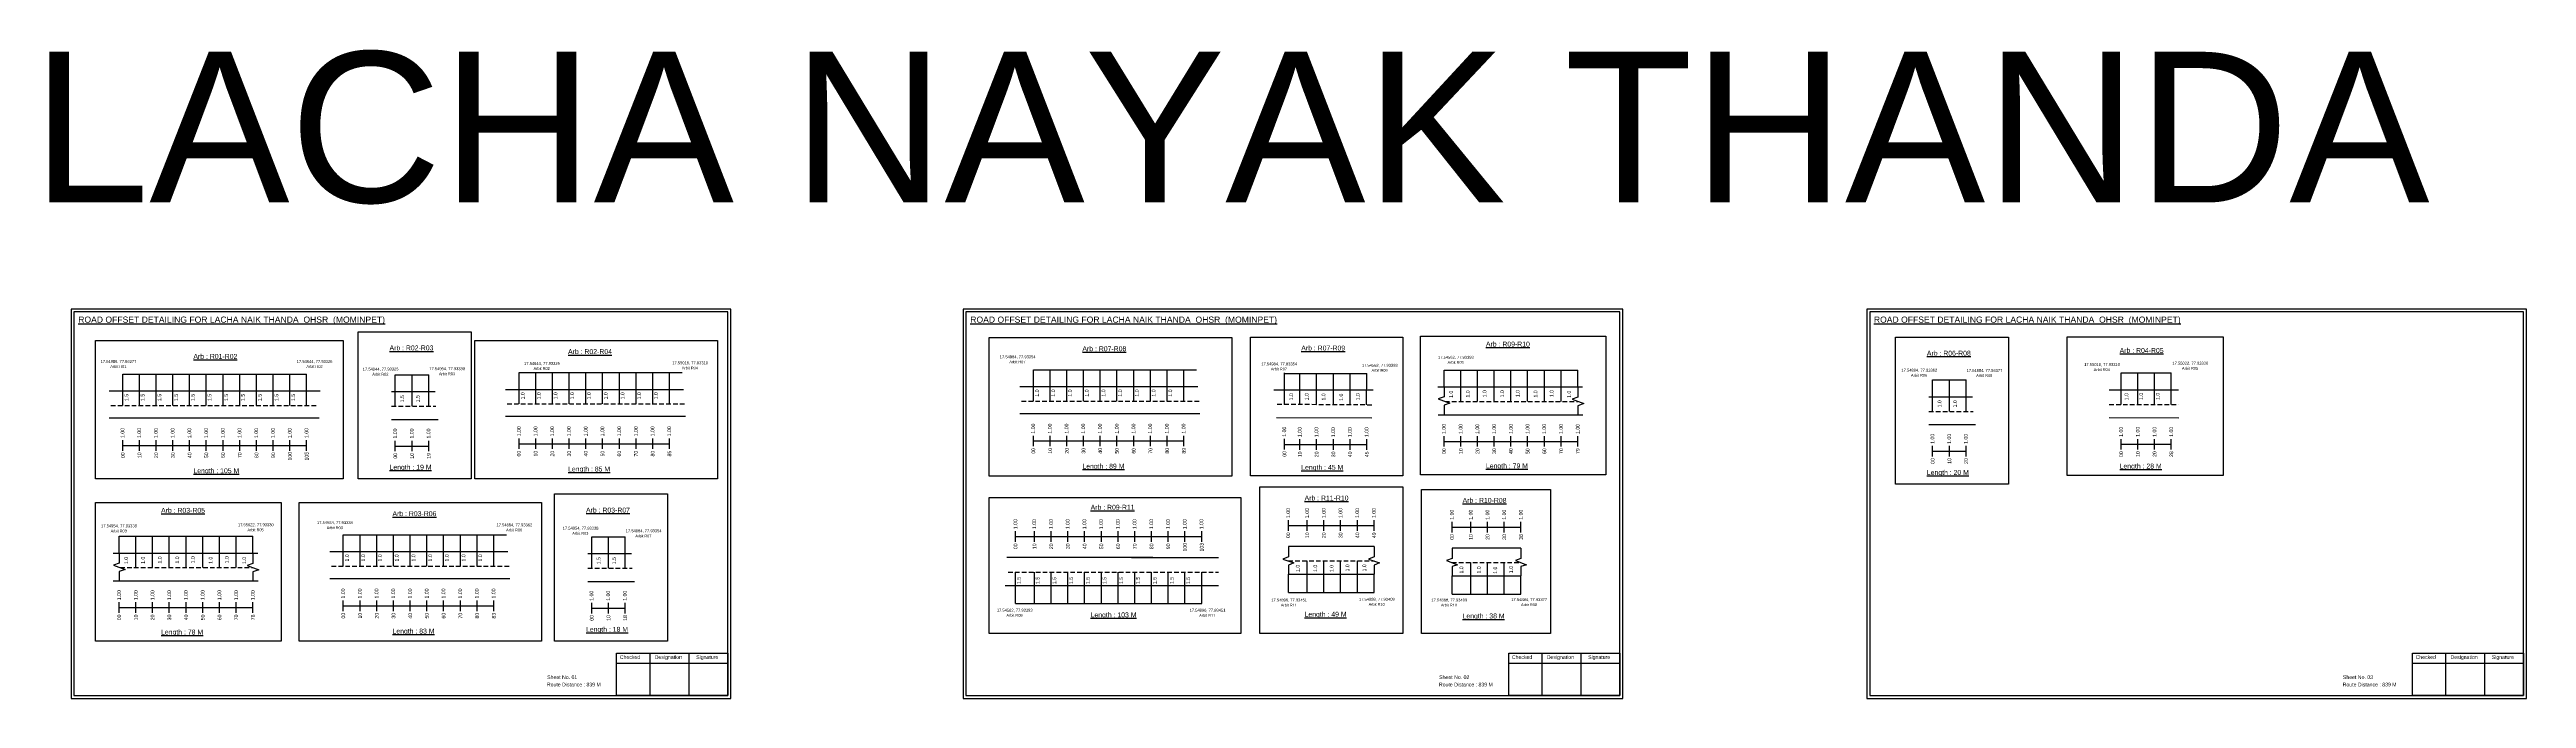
# Model space of a CAD drawing. Header units: inches. Extents: x -117 to 51867, y -12715 to 3423.
# Drawn here: x 14254 to 16269, y 188 to 716 of the extents above; entities that cross this region are included whole.
import ezdxf

# ---------------------------------------------------------------- set-up
doc = ezdxf.new("R2010")
doc.units = ezdxf.units.IN
doc.header["$MEASUREMENT"] = 0
doc.linetypes.add('DASHED2', pattern=[0.375, 0.25, -0.125])
doc.layers.add('PDF_Geometry', color=7, linetype='Continuous')
doc.layers.add('PDF_Text', color=5, linetype='Continuous')
doc.styles.add('PDF Arial', font='arial.ttf')
doc.styles.get("Standard").update_dxf_attribs({"font": 'arial.ttf'})

msp = doc.modelspace()

# ---------------------------------------------------------------- linework, layer by layer
at = {"color": 5}
for p, q in [((14314, 451.6), (14463.6, 451.6)), ((14535.7, 451.2), (14562.9, 451.2)), ((14636.3, 453), (14769, 453)), ((15054.6, 455.3), (15187.4, 455.3)), ((15258.9, 452.3), (15325.8, 452.3)), ((15388.6, 455), (15497.4, 455)), ((15786, 447), (15813.2, 447)), ((15939.3, 452.6), (15980.1, 452.6)), ((14311.1, 319.8), (14419.9, 319.8)), ((14493.4, 321.1), (14626.2, 321.1)), ((14695.4, 319.4), (14722.6, 319.4)), ((15040.1, 265.2), (15191.5, 265.2)), ((15262, 274.2), (15331.7, 274.2)), ((15395.1, 272.8), (15451.2, 272.8))]:
    msp.add_line(p, q, dxfattribs=at)
for p, q in [((14314, 426.1), (14314, 451.6)), ((14327.6, 426.1), (14327.6, 451.6)), ((14341.2, 426.1), (14341.2, 451.6)), ((14354.8, 426.1), (14354.8, 451.6)), ((14368.4, 426.1), (14368.4, 451.6)), ((14382, 426.1), (14382, 451.6)), ((14395.6, 426.1), (14395.6, 451.6)), ((14409.2, 426.1), (14409.2, 451.6)), ((14422.8, 426.1), (14422.8, 451.6)), ((14436.4, 426.1), (14436.4, 451.6)), ((14450, 426.1), (14450, 451.6)), ((14463.6, 426.1), (14463.6, 451.6)), ((14535.7, 425.7), (14535.7, 451.2)), ((14549.3, 425.7), (14549.3, 451.2)), ((14562.9, 425.7), (14562.9, 451.2)), ((14636.3, 427.5), (14636.3, 453)), ((14649.9, 427.5), (14649.9, 453)), ((14663.5, 427.5), (14663.5, 453)), ((14677.1, 427.5), (14677.1, 453)), ((14690.7, 427.5), (14690.7, 453)), ((14704.3, 427.5), (14704.3, 453)), ((14717.9, 427.5), (14717.9, 453)), ((14731.5, 427.5), (14731.5, 453)), ((14745.1, 427.5), (14745.1, 453)), ((14758.7, 427.5), (14758.7, 453)), ((15054.6, 429.7), (15054.6, 455.3)), ((15068.2, 429.7), (15068.2, 455.3)), ((15081.8, 429.7), (15081.8, 455.3)), ((15095.4, 429.7), (15095.4, 455.3)), ((15109, 429.7), (15109, 455.3)), ((15122.6, 429.7), (15122.6, 455.3)), ((15136.2, 429.7), (15136.2, 455.3)), ((15149.8, 429.7), (15149.8, 455.3)), ((15163.4, 429.7), (15163.4, 455.3)), ((15177, 429.7), (15177, 455.3)), ((15258.9, 427.1), (15258.9, 452.6)), ((15271.4, 427.1), (15271.4, 452.3)), ((15285, 427), (15285, 452.3)), ((15298.6, 427.1), (15298.6, 452.3)), ((15312.2, 426.8), (15312.2, 452.3)), ((15325.6, 426.8), (15325.8, 452.3)), ((15388.6, 441.3), (15388.6, 455)), ((15402.2, 429.4), (15402.2, 455)), ((15415.8, 429.4), (15415.8, 455)), ((15429.4, 429.4), (15429.4, 455)), ((15443, 429.4), (15443, 455)), ((15456.6, 429.4), (15456.6, 455)), ((15470.2, 429.4), (15470.2, 455)), ((15483.8, 429.4), (15483.8, 455)), ((15497.4, 441.3), (15497.4, 455)), ((15786, 421.4), (15786, 447)), ((15799.6, 421.4), (15799.6, 447)), ((15813.2, 421.4), (15813.2, 447)), ((15939.3, 427.1), (15939.3, 452.6)), ((15952.9, 427.1), (15952.9, 452.6)), ((15966.5, 427.1), (15966.5, 452.6)), ((15980.1, 427.1), (15980.1, 452.6)), ((14303.1, 438), (14474.5, 438)), ((14532.7, 437.5), (14568.1, 437.5)), ((14625.4, 439.3), (14770.2, 439.3)), ((15043.7, 441.6), (15188.5, 441.6)), ((15331, 438.7), (15250.1, 438.7)), ((15383.6, 441.3), (15501.2, 441.4)), ((15783, 433.3), (15818.4, 433.3)), ((15929.5, 438.9), (15986, 438.9)), ((14473.8, 415.8), (14303.1, 415.8)), ((14532.7, 414.9), (14570.5, 414.9)), ((14771.6, 417.2), (14625.4, 417.2)), ((15189.9, 419.4), (15043.7, 419.4)), ((15252.3, 416.5), (15330, 416)), ((15383.8, 418.6), (15501.6, 418.6)), ((15783, 410.6), (15820.8, 410.6)), ((15929.5, 416.3), (15986.2, 416.1)), ((14306.2, 306.1), (14423.8, 306.2)), ((14311.1, 306.1), (14311.1, 319.8)), ((14324.7, 294.3), (14324.7, 319.8)), ((14338.3, 294.3), (14338.3, 319.8)), ((14351.9, 294.3), (14351.9, 319.8)), ((14365.5, 294.3), (14365.5, 319.8)), ((14379.1, 294.3), (14379.1, 319.8)), ((14392.7, 294.3), (14392.7, 319.8)), ((14406.3, 294.3), (14406.3, 319.8)), ((14419.9, 306.1), (14419.9, 319.8)), ((14482.5, 307.5), (14627.3, 307.5)), ((14493.4, 295.6), (14493.4, 321.1)), ((14507, 295.6), (14507, 321.1)), ((14520.6, 295.6), (14520.6, 321.1)), ((14534.2, 295.6), (14534.2, 321.1)), ((14547.8, 295.6), (14547.8, 321.1)), ((14561.4, 295.6), (14561.4, 321.1)), ((14575, 295.6), (14575, 321.1)), ((14588.6, 295.6), (14588.6, 321.1)), ((14602.2, 295.6), (14602.2, 321.1)), ((14615.8, 295.6), (14615.8, 321.1)), ((14692.4, 305.7), (14727.8, 305.7)), ((14695.4, 293.8), (14695.4, 319.4)), ((14709, 293.8), (14709, 319.4)), ((14722.6, 293.8), (14722.6, 319.4)), ((15151.9, 302.6), (15033, 302.6)), ((15134.4, 302.6), (15205.1, 302.6)), ((15331.7, 311.6), (15262, 311.6)), ((15451.2, 310.2), (15395.1, 310.2)), ((14306.3, 283.5), (14424.1, 283.5)), ((14628.7, 285.3), (14482.5, 285.3)), ((14692.4, 283), (14730.2, 283)), ((15040.1, 265.2), (15040.1, 290.7)), ((15055.5, 265.2), (15055.5, 290.7)), ((15069.1, 265.2), (15069.1, 290.7)), ((15082.7, 265.2), (15082.7, 290.7)), ((15096.3, 265.2), (15096.3, 290.7)), ((15109.9, 265.2), (15109.9, 290.7)), ((15123.5, 265.2), (15123.5, 290.7)), ((15137.1, 265.2), (15137.1, 290.7)), ((15150.7, 265.2), (15150.7, 290.7)), ((15164.3, 265.2), (15164.3, 290.7)), ((15177.9, 265.2), (15177.9, 290.7)), ((15191.5, 265.2), (15191.5, 290.7)), ((15262, 288.9), (15331.7, 288.9)), ((15262, 274.2), (15262, 288.9)), ((15277.3, 274.2), (15277.3, 299.7)), ((15290.9, 274.2), (15290.9, 299.7)), ((15304.5, 274.2), (15304.5, 299.7)), ((15318.1, 274.2), (15318.1, 299.7)), ((15331.7, 274.2), (15331.7, 288.9)), ((15395.1, 287.6), (15451.2, 287.6)), ((15395.1, 272.8), (15395.1, 287.6)), ((15410.4, 272.8), (15410.4, 298.4)), ((15424, 272.8), (15424, 298.4)), ((15437.6, 272.8), (15437.6, 298.4)), ((15451.2, 272.8), (15451.2, 287.6)), ((15031.8, 279.9), (15205.1, 279.9))]:
    msp.add_line(p, q)
at = {"linetype": 'DASHED2', "ltscale": 15}
for p, q in [((14304.4, 426.1), (14472, 426.1)), ((14532.7, 425.7), (14568.6, 425.7)), ((14626.6, 427.5), (14771, 427.5)), ((15045, 429.7), (15189.4, 429.7)), ((15253, 427.3), (15331.3, 426.8)), ((15389.4, 429.4), (15497.4, 429.4)), ((15929.6, 427.1), (15986, 427.1)), ((15783, 421.4), (15818.9, 421.4)), ((14311.9, 294.3), (14419.9, 294.3)), ((14483.8, 295.6), (14628.2, 295.6)), ((14692.4, 293.8), (14728.3, 293.8)), ((15034.1, 290.7), (15205.1, 290.7)), ((15262, 299.7), (15331.7, 299.7)), ((15395.1, 298.4), (15451.2, 298.4))]:
    msp.add_line(p, q, dxfattribs=at)
at = {"color": 217, "true_color": 0x93278f}
for p, q in [((14314, 389.4), (14314, 398)), ((14314, 393.7), (14463.6, 393.7)), ((14327.6, 389.4), (14327.6, 398)), ((14341.2, 389.4), (14341.2, 398)), ((14354.8, 389.4), (14354.8, 398)), ((14368.4, 389.4), (14368.4, 398)), ((14382, 389.4), (14382, 398)), ((14395.6, 389.4), (14395.6, 398)), ((14409.2, 389.4), (14409.2, 398)), ((14422.8, 389.4), (14422.8, 398)), ((14436.4, 389.4), (14436.4, 398)), ((14450, 389.4), (14450, 398)), ((14463.6, 389.4), (14463.6, 398)), ((14535.7, 389), (14535.7, 397.5)), ((14535.7, 393.2), (14562.9, 393.2)), ((14549.3, 389), (14549.3, 397.5)), ((14562.9, 389), (14562.9, 397.5)), ((14636.3, 390.8), (14636.3, 399.3)), ((14636.3, 395), (14758.7, 395)), ((14649.9, 390.8), (14649.9, 399.3)), ((14663.5, 390.8), (14663.5, 399.3)), ((14677.1, 390.8), (14677.1, 399.3)), ((14690.7, 390.8), (14690.7, 399.3)), ((14704.3, 390.8), (14704.3, 399.3)), ((14717.9, 390.8), (14717.9, 399.3)), ((14731.5, 390.8), (14731.5, 399.3)), ((14745.1, 390.8), (14745.1, 399.3)), ((14758.7, 390.8), (14758.7, 399.3)), ((15054.6, 393), (15054.6, 401.6)), ((15054.6, 397.3), (15177, 397.3)), ((15068.2, 393), (15068.2, 401.6)), ((15081.8, 393), (15081.8, 401.6)), ((15095.4, 393), (15095.4, 401.6)), ((15109, 393), (15109, 401.6)), ((15122.6, 393), (15122.6, 401.6)), ((15136.2, 393), (15136.2, 401.6)), ((15149.8, 393), (15149.8, 401.6)), ((15163.4, 393), (15163.4, 401.6)), ((15177, 393), (15177, 401.6)), ((15258.9, 390.5), (15258.9, 399.1)), ((15258.9, 394.4), (15325.8, 394.4)), ((15271.4, 390.1), (15271.4, 398.7)), ((15285, 390.1), (15285, 398.7)), ((15298.6, 390.1), (15298.6, 398.7)), ((15312.2, 390.1), (15312.2, 398.7)), ((15325.8, 390.1), (15325.8, 398.7)), ((15388.6, 392.7), (15388.6, 401.3)), ((15388.6, 397), (15497.4, 397)), ((15402.2, 392.7), (15402.2, 401.3)), ((15415.8, 392.7), (15415.8, 401.3)), ((15429.4, 392.7), (15429.4, 401.3)), ((15443, 392.7), (15443, 401.3)), ((15456.6, 392.7), (15456.6, 401.3)), ((15470.2, 392.7), (15470.2, 401.3)), ((15483.8, 392.7), (15483.8, 401.3)), ((15497.4, 392.7), (15497.4, 401.3)), ((15786, 384.7), (15786, 393.3)), ((15786, 389), (15813.2, 389)), ((15799.6, 384.7), (15799.6, 393.3)), ((15813.2, 384.7), (15813.2, 393.3)), ((15939.3, 390.4), (15939.3, 398.9)), ((15939.3, 394.6), (15980.1, 394.6)), ((15952.9, 390.4), (15952.9, 398.9)), ((15966.5, 390.4), (15966.5, 398.9)), ((15980.1, 390.4), (15980.1, 398.9)), ((15040.1, 315.3), (15040.1, 323.9)), ((15055.5, 315.3), (15055.5, 323.9)), ((15069.1, 315.3), (15069.1, 323.9)), ((15082.7, 315.3), (15082.7, 323.9)), ((15096.3, 315.3), (15096.3, 323.9)), ((15109.9, 315.3), (15109.9, 323.9)), ((15123.5, 315.3), (15123.5, 323.9)), ((15137.1, 315.3), (15137.1, 323.9)), ((15150.7, 315.3), (15150.7, 323.9)), ((15164.3, 315.3), (15164.3, 323.9)), ((15177.9, 315.3), (15177.9, 323.9)), ((15191.5, 315.3), (15191.5, 323.9)), ((15262, 324.3), (15262, 332.9)), ((15262, 328.6), (15331.7, 328.6)), ((15277.3, 324.3), (15277.3, 332.9)), ((15290.9, 324.3), (15290.9, 332.9)), ((15304.5, 324.3), (15304.5, 332.9)), ((15318.1, 324.3), (15318.1, 332.9)), ((15331.7, 324.3), (15331.7, 332.9)), ((15395.1, 323), (15395.1, 331.5)), ((15395.1, 327.2), (15451.2, 327.2)), ((15410.4, 323), (15410.4, 331.5)), ((15424, 323), (15424, 331.5)), ((15437.6, 323), (15437.6, 331.5)), ((15451.2, 323), (15451.2, 331.5)), ((15040.1, 319.6), (15191.5, 319.6)), ((14311.1, 257.6), (14311.1, 266.1)), ((14324.7, 257.6), (14324.7, 266.1)), ((14338.3, 257.6), (14338.3, 266.1)), ((14351.9, 257.6), (14351.9, 266.1)), ((14365.5, 257.6), (14365.5, 266.1)), ((14379.1, 257.6), (14379.1, 266.1)), ((14392.7, 257.6), (14392.7, 266.1)), ((14406.3, 257.6), (14406.3, 266.1)), ((14419.9, 257.6), (14419.9, 266.1)), ((14493.4, 258.9), (14493.4, 267.5)), ((14493.4, 263.2), (14615.8, 263.2)), ((14507, 258.9), (14507, 267.5)), ((14520.6, 258.9), (14520.6, 267.5)), ((14534.2, 258.9), (14534.2, 267.5)), ((14547.8, 258.9), (14547.8, 267.5)), ((14561.4, 258.9), (14561.4, 267.5)), ((14575, 258.9), (14575, 267.5)), ((14588.6, 258.9), (14588.6, 267.5)), ((14602.2, 258.9), (14602.2, 267.5)), ((14615.8, 258.9), (14615.8, 267.5)), ((14695.4, 257.1), (14695.4, 265.7)), ((14709, 257.1), (14709, 265.7)), ((14722.6, 257.1), (14722.6, 265.7)), ((14311.1, 261.8), (14419.9, 261.8)), ((14695.4, 261.4), (14722.6, 261.4))]:
    msp.add_line(p, q, dxfattribs=at)
for points in [[(14505.5, 486), (14597.4, 486), (14597.4, 366.4), (14505.5, 366.4)], [(14291.9, 479.1), (14493.2, 479.1), (14493.2, 366.4), (14291.9, 366.4)], [(14600.5, 479.1), (14797.6, 479.1), (14797.6, 366.4), (14600.5, 366.4)], [(15018.8, 481.4), (15215.9, 481.4), (15215.9, 368.7), (15018.8, 368.7)], [(15231.2, 481.7), (15355, 481.7), (15355, 369), (15231.2, 369)], [(15369.4, 482.5), (15520.2, 482.5), (15520.2, 369.8), (15369.4, 369.8)], [(15755.8, 481.8), (15847.7, 481.8), (15847.7, 362.2), (15755.8, 362.2)], [(15895.5, 481.9), (16022.2, 481.9), (16022.2, 369.2), (15895.5, 369.2)], [(14291.9, 347.3), (14442.8, 347.3), (14442.8, 234.6), (14291.9, 234.6)], [(14457.6, 347.3), (14654.7, 347.3), (14654.7, 234.6), (14457.6, 234.6)], [(14665.2, 354.2), (14757.1, 354.2), (14757.1, 234.6), (14665.2, 234.6)], [(15018.8, 351.3), (15223.4, 351.3), (15223.4, 240.8), (15018.8, 240.8)], [(15238.9, 360), (15355.2, 360), (15355.2, 240.8), (15238.9, 240.8)], [(15370.2, 357.8), (15475.3, 357.8), (15475.3, 240.8), (15370.2, 240.8)]]:
    msp.add_lwpolyline(points, close=True)
at = {"linetype": 'Continuous'}
for points in [[(15388.6, 441.6), (15388.6, 433.2), (15383.9, 431.5), (15393.3, 428), (15388.6, 426.3), (15388.6, 418.9)], [(15497.4, 441.3), (15497.4, 432.9), (15492.7, 431.2), (15502.2, 427.7), (15497.4, 426), (15497.4, 418.6)], [(14311.1, 306.4), (14311.1, 298), (14306.4, 296.3), (14315.9, 292.8), (14311.1, 291.1), (14311.1, 283.7)], [(14419.9, 306.1), (14419.9, 297.7), (14415.2, 296), (14424.7, 292.5), (14419.9, 290.8), (14419.9, 283.5)], [(15262, 311.6), (15262, 303), (15257.5, 301.3), (15266.5, 298.1), (15262, 296.4), (15262, 288.9)], [(15331.7, 311.6), (15331.7, 303), (15327.2, 301.3), (15336.2, 298.1), (15331.7, 296.4), (15331.7, 288.9)], [(15395.1, 310.2), (15395.1, 301.6), (15390.6, 300), (15399.6, 296.7), (15395.1, 295.1), (15395.1, 287.6)], [(15451.2, 310.2), (15451.2, 301.6), (15446.7, 300), (15455.7, 296.7), (15451.2, 295.1), (15451.2, 287.6)], [(15451.2, 310.2), (15451.2, 301.6), (15446.7, 300), (15455.7, 296.7), (15451.2, 295.1), (15451.2, 287.6)]]:
    msp.add_lwpolyline(points, dxfattribs=at)
at = {"layer": 'PDF_Geometry'}
for points in [[(14272, 504.6), (14272, 187.9), (14808.5, 187.9), (14808.5, 504.6)], [(14997.5, 504.6), (14997.5, 187.9), (15533.9, 187.9), (15533.9, 504.6)], [(15732.5, 504.6), (15732.5, 187.9), (16268.9, 187.9), (16268.9, 504.6)], [(14274.3, 502.3), (14274.3, 190.3), (14806, 190.3), (14806, 502.3)], [(14999.8, 502.3), (14999.8, 190.3), (15531.5, 190.3), (15531.5, 502.3)], [(15734.8, 502.3), (15734.8, 190.3), (16266.5, 190.3), (16266.5, 502.3)]]:
    msp.add_lwpolyline(points, close=True, dxfattribs=at)
at = {"layer": 'PDF_Geometry', "color": 242, "true_color": 0xcc1f26}
for points in [[(14806, 190.2), (14715.7, 190.2), (14715.7, 224.8), (14806, 224.8)], [(15531.5, 190.2), (15441.2, 190.2), (15441.2, 224.8), (15531.5, 224.8)], [(16266.5, 190.2), (16176.2, 190.2), (16176.2, 224.8), (16266.5, 224.8)]]:
    msp.add_lwpolyline(points, close=True, dxfattribs=at)
for points in [[(14742.7, 224.8), (14742.7, 190.2)], [(14774.4, 224.8), (14774.4, 190.2)], [(15468.2, 224.8), (15468.2, 190.2)], [(15499.9, 224.8), (15499.9, 190.2)], [(16203.2, 224.8), (16203.2, 190.2)], [(16234.9, 224.8), (16234.9, 190.2)], [(14715.7, 216.5), (14806, 216.5)], [(15441.2, 216.5), (15531.5, 216.5)], [(16176.2, 216.5), (16266.5, 216.5)]]:
    msp.add_lwpolyline(points, dxfattribs=at)

# ---------------------------------------------------------------- texts
for s, height, p in [('LACHA NAYAK THANDA', 122.535, (14240.4, 591.3)), ('Sheet No. 01', 3, (14659.2, 203.7)), ('Sheet No. 02', 3, (15384.7, 203.7)), ('Sheet No. 03', 3, (16119.7, 203.7)), ('Route Distance : 839 M', 3, (14659, 197.7)), ('Route Distance : 839 M', 3, (15384.5, 197.7)), ('Route Distance : 839 M', 3, (16119.5, 197.7))]:
    msp.add_text(s, height=height).set_placement(p)
at = {"color": 242, "true_color": 0xcd2027}
for s, height, p in [('%%UROAD OFFSET DETAILING FOR LACHA NAIK THANDA  OHSR  (MOMINPET)', 5, (14277.8, 493.5)), ('%%UROAD OFFSET DETAILING FOR LACHA NAIK THANDA  OHSR  (MOMINPET)', 5, (15003.3, 493.5)), ('%%UROAD OFFSET DETAILING FOR LACHA NAIK THANDA  OHSR  (MOMINPET)', 5, (15738.2, 493.5)), ('%%UArb : R01-R02', 4, (14371.5, 464.1)), ('%%UArb : R02-R03', 4, (14531, 471)), ('%%UArb : R02-R04', 4, (14676.2, 468)), ('%%UArb : R07-R08', 4, (15094.5, 470.3)), ('%%UArb : R07-R09', 4, (15272.5, 470.9)), ('%%UArb : R09-R10', 4, (15422.7, 474.1)), ('%%UArb : R06-R08', 4, (15781.3, 466.7)), ('%%UArb : R04-R05', 4, (15938.1, 468.9)), ('%%ULength : 105 M', 4, (14371.5, 371.1)), ('%%ULength : 19 M', 4, (14531, 374)), ('%%ULength : 85 M', 4, (14676.2, 372.5)), ('%%ULength : 89 M', 4, (15094.5, 374.8)), ('%%ULength : 45 M', 4, (15272.5, 373.9)), ('%%ULength : 79 M', 4, (15422.7, 375.1)), ('%%ULength : 20 M', 4, (15781.3, 369.7)), ('%%ULength : 28 M', 4, (15938.1, 374.9)), ('%%UArb : R03-R05', 4, (14345.2, 338.9)), ('%%UArb : R03-R07', 4, (14690.8, 339.1)), ('%%UArb : R09-R11', 4, (15101.2, 341.4)), ('%%UArb : R11-R10', 4, (15275.2, 348.9)), ('%%UArb : R10-R08', 4, (15403.7, 347)), ('%%UArb : R03-R06', 4, (14533.4, 336.2)), ('%%ULength : 78 M', 4, (14345.2, 239.9)), ('%%ULength : 83 M', 4, (14533.4, 240.7)), ('%%ULength : 18 M', 4, (14690.8, 242.1)), ('%%ULength : 103 M', 4, (15101.2, 253.9)), ('%%ULength : 49 M', 4, (15275.2, 254.4)), ('%%ULength : 38 M', 4, (15403.7, 253))]:
    msp.add_text(s, height=height, dxfattribs=at).set_placement(p)
at = {"color": 5}
for s, height, p in [('17.54984, 77.93354', 2.34, (15027.3, 464.6)), ('17.54562, 77.93393', 2.34, (15383.7, 464.2)), ('17.54986, 77.93277', 2.34, (14296, 460.8)), ('Arbit R01', 2.25, (14303.9, 456.7)), ('17.54944, 77.93325', 2.34, (14455.5, 460.8)), ('Arbit R02', 2.25, (14463.4, 456.7)), ('17.54944, 77.93325', 2.34, (14509.2, 454.6)), ('Arbit R02', 2.25, (14517, 450.5)), ('17.54954, 77.93338', 2.34, (14563.3, 454.9)), ('Arbit R03', 2.25, (14571.2, 450.8)), ('17.54944, 77.93325', 2.34, (14640.4, 459.2)), ('Arbit R02', 2.25, (14648.2, 455.1)), ('17.55018, 77.93310', 2.34, (14760.9, 459.7)), ('Arbit R04', 2.25, (14768.7, 455.6)), ('Arbit R07', 2.25, (15035.1, 460.5)), ('17.54984, 77.93354', 2.34, (15240, 458.8)), ('Arbit R07', 2.25, (15247.8, 454.7)), ('17.54562, 77.93393', 2.34, (15321.8, 457.7)), ('Arbit R09', 2.25, (15329.6, 453.6)), ('Arbit R09', 2.25, (15391.5, 460.1)), ('17.54884, 77.93362', 2.34, (15760.6, 453.7)), ('Arbit R06', 2.25, (15768.4, 449.6)), ('17.54884, 77.93377', 2.34, (15813.6, 453.5)), ('Arbit R08', 2.25, (15821.4, 449.4)), ('17.55018, 77.93310', 2.34, (15909.2, 458.3)), ('Arbit R04', 2.25, (15917, 454.2)), ('17.55022, 77.93330', 2.34, (15981, 459.4)), ('Arbit R05', 2.25, (15988.8, 455.3)), ('17.54954, 77.93338', 2.34, (14296.4, 327.1)), ('Arbit R03', 2.25, (14304.2, 323)), ('17.55022, 77.93330', 2.34, (14407.7, 328)), ('Arbit R05', 2.25, (14415.5, 323.9)), ('17.54954, 77.93338', 2.34, (14472, 329.7)), ('Arbit R03', 2.25, (14479.9, 325.6)), ('17.54884, 77.93362', 2.34, (14618, 327.9)), ('Arbit R06', 2.25, (14625.8, 323.8)), ('17.54954, 77.93338', 2.34, (14671.8, 325.2)), ('Arbit R03', 2.25, (14679.6, 321.1)), ('17.54984, 77.93354', 2.34, (14723.1, 323.1)), ('Arbit R07', 2.25, (14730.9, 318.9)), ('17.54896, 77.93451', 2.34, (15248.1, 266.8)), ('Arbit R11', 2.25, (15255.9, 262.7)), ('17.54888, 77.93409', 2.34, (15319.4, 267.4)), ('Arbit R10', 2.25, (15327.3, 263.3)), ('17.54888, 77.93409', 2.34, (15378.3, 266.8)), ('Arbit R10', 2.25, (15386.1, 262.7)), ('17.54884, 77.93377', 2.34, (15443.3, 267.1)), ('Arbit R08', 2.25, (15451.2, 263)), ('17.54562, 77.93393', 2.34, (15024.9, 258.5)), ('Arbit R09', 2.25, (15032.7, 254.4)), ('17.54896, 77.93451', 2.34, (15181.7, 258.5)), ('Arbit R11', 2.25, (15189.5, 254.3))]:
    msp.add_text(s, height=height, dxfattribs=at).set_placement(p)
for s, p in [('1.5', (14318.5, 429.8)), ('1.5', (14331.7, 429.8)), ('1.5', (14345.3, 429.8)), ('1.5', (14358.9, 429.8)), ('1.5', (14372.5, 429.8)), ('1.5', (14386.1, 429.8)), ('1.5', (14399.7, 429.8)), ('1.5', (14413.3, 429.8)), ('1.5', (14426.9, 429.8)), ('1.5', (14440.5, 429.8)), ('1.5', (14454.1, 429.8)), ('1.5', (14542.8, 428.8)), ('1.5', (14555.4, 428.8)), ('1.0', (14640.8, 431.1)), ('1.0', (14653.9, 431.1)), ('1.0', (14667.5, 431.1)), ('1.0', (14681.1, 431.1)), ('1.0', (14694.7, 431.1)), ('1.0', (14708.3, 431.1)), ('1.0', (14721.9, 431.1)), ('1.0', (14735.5, 431.1)), ('1.0', (14749.1, 431.1)), ('1.0', (15059.1, 433.4)), ('1.0', (15072.3, 433.4)), ('1.0', (15085.9, 433.4)), ('1.0', (15099.5, 433.4)), ('1.0', (15113.1, 433.4)), ('1.0', (15126.7, 433.4)), ('1.0', (15140.3, 433.4)), ('1.0', (15153.9, 433.4)), ('1.0', (15167.5, 433.4)), ('1.0', (15265.8, 430.4)), ('1.0', (15278.4, 430.4)), ('1.0', (15292.1, 430.2)), ('1.0', (15306.4, 430)), ('1.0', (15320, 430.4)), ('1.0', (15395.8, 432.4)), ('1.0', (15409.5, 432.6)), ('1.0', (15423.1, 432.8)), ('1.0', (15437.4, 432.8)), ('1.0', (15450, 432.9)), ('1.0', (15464.5, 432.6)), ('1.0', (15477.6, 432.9)), ('1.0', (15491.8, 432.4)), ('1.0', (15793.1, 424.6)), ('1.0', (15805.7, 424.6)), ('1.0', (15945.1, 430.4)), ('1.0', (15957, 430.7)), ('1.0', (15970.6, 430.7)), ('1.0', (14318.3, 297.2)), ('1.0', (14332, 297.4)), ('1.0', (14345.6, 297.6)), ('1.0', (14359.9, 297.6)), ('1.0', (14372.5, 297.8)), ('1.0', (14387, 297.4)), ('1.0', (14400.1, 297.8)), ('1.0', (14414.3, 297.3)), ('1.0', (14497.9, 299.3)), ('1.0', (14511.1, 299.3)), ('1.0', (14524.7, 299.3)), ('1.0', (14538.3, 299.3)), ('1.0', (14551.9, 299.3)), ('1.0', (14565.5, 299.3)), ('1.0', (14579.1, 299.3)), ('1.0', (14592.7, 299.3)), ('1.0', (14606.3, 299.3)), ('1.5', (14702.5, 297)), ('1.5', (14715.1, 297)), ('1.5', (15044.3, 280.9)), ('1.5', (15059.6, 280.9)), ('1.5', (15073.2, 280.9)), ('1.5', (15086.8, 280.9)), ('1.5', (15100.4, 280.9)), ('1.5', (15114, 280.9)), ('1.5', (15127.6, 280.9)), ('1.5', (15141.2, 280.9)), ('1.5', (15154.8, 280.9)), ('1.5', (15168.8, 280.9)), ('1.5', (15182, 280.9)), ('1.0', (15271.1, 290.8)), ('1.0', (15285.4, 290.8)), ('1.0', (15298.7, 290.7)), ('1.0', (15311.5, 291.2)), ('1.0', (15325.3, 291.2)), ('1.0', (15404.2, 289.5)), ('1.0', (15418.5, 289.5)), ('1.0', (15431.8, 289.3)), ('1.0', (15444.6, 289.8))]:
    msp.add_text(s, height=3, rotation=90).set_placement(p)
at = {"color": 217, "true_color": 0x93278f}
for s, p in [('1.00', (14315.3, 399.7)), ('1.00', (14328.9, 399.7)), ('1.00', (14342.5, 399.7)), ('1.00', (14356.1, 399.7)), ('1.00', (14369.7, 399.7)), ('1.00', (14383.3, 399.7)), ('1.00', (14396.9, 399.7)), ('1.00', (14410.5, 399.7)), ('1.00', (14424.1, 399.7)), ('1.00', (14437.7, 399.7)), ('1.00', (14451.3, 399.7)), ('1.00', (14464.9, 399.7)), ('1.00', (14537, 399.3)), ('1.00', (14550.6, 399.3)), ('1.00', (14564.2, 399.3)), ('1.00', (14637.6, 401.1)), ('1.00', (14651.2, 401.1)), ('1.00', (14664.8, 401.1)), ('1.00', (14678.4, 401.1)), ('1.00', (14692, 401.1)), ('1.00', (14705.6, 401.1)), ('1.00', (14719.2, 401.1)), ('1.00', (14732.8, 401.1)), ('1.00', (14746.4, 401.1)), ('1.00', (14760, 401.1)), ('1.00', (15055.9, 403.3)), ('1.00', (15069.5, 403.3)), ('1.00', (15083.1, 403.3)), ('1.00', (15096.7, 403.3)), ('1.00', (15110.3, 403.3)), ('1.00', (15123.9, 403.3)), ('1.00', (15137.5, 403.3)), ('1.00', (15151.1, 403.3)), ('1.00', (15164.7, 403.3)), ('1.00', (15178.3, 403.3)), ('1.00', (15260.2, 400.8)), ('1.00', (15272.7, 400.4)), ('1.00', (15286.3, 400.4)), ('1.00', (15299.9, 400.4)), ('1.00', (15313.5, 400.4)), ('1.00', (15327.1, 400.4)), ('1.00', (15390, 403)), ('1.00', (15403.6, 403)), ('1.00', (15417.2, 403)), ('1.00', (15430.8, 403)), ('1.00', (15444.4, 403)), ('1.00', (15458, 403)), ('1.00', (15471.6, 403)), ('1.00', (15485.2, 403)), ('1.00', (15498.8, 403)), ('1.00', (15787.3, 395)), ('1.00', (15800.9, 395)), ('1.00', (15814.5, 395)), ('1.00', (15940.7, 400.7)), ('1.00', (15954.3, 400.7)), ('1.00', (15967.9, 400.7)), ('1.00', (15981.5, 400.7)), ('00', (14315.5, 383.4)), ('10', (14329.1, 383.4)), ('20', (14342.7, 383.4)), ('30', (14356.3, 383.4)), ('40', (14369.9, 383.4)), ('50', (14383.5, 383.4)), ('60', (14397.1, 383.4)), ('70', (14410.7, 383.4)), ('80', (14424.3, 383.4)), ('90', (14437.9, 383.4)), ('100', (14451.5, 381.4)), ('105', (14465.1, 381.4)), ('00', (14537.2, 382.9)), ('10', (14550.8, 382.9)), ('19', (14564.4, 382.9)), ('00', (14637.7, 384.7)), ('10', (14651.3, 384.7)), ('20', (14664.9, 384.7)), ('30', (14678.5, 384.7)), ('40', (14692.1, 384.7)), ('50', (14705.7, 384.7)), ('60', (14719.3, 384.7)), ('70', (14732.9, 384.7)), ('80', (14746.5, 384.7)), ('85', (14760.1, 384.7)), ('00', (15056.1, 387)), ('10', (15069.7, 387)), ('20', (15083.3, 387)), ('30', (15096.9, 387)), ('40', (15110.5, 387)), ('50', (15124.1, 387)), ('60', (15137.7, 387)), ('70', (15151.3, 387)), ('80', (15164.9, 387)), ('89', (15178.5, 387)), ('00', (15260.3, 384.5)), ('10', (15272.9, 384.1)), ('20', (15286.5, 384.1)), ('30', (15300.1, 384.1)), ('40', (15313.7, 384.1)), ('45', (15327.3, 384.1)), ('00', (15390.1, 386.7)), ('10', (15403.7, 386.7)), ('20', (15417.3, 386.7)), ('30', (15430.9, 386.7)), ('40', (15444.5, 386.7)), ('50', (15458.1, 386.7)), ('60', (15471.7, 386.7)), ('70', (15485.3, 386.7)), ('79', (15498.9, 386.7)), ('00', (15787.5, 378.7)), ('10', (15801.1, 378.7)), ('20', (15814.7, 378.7)), ('00', (15940.8, 384.3)), ('10', (15954.4, 384.3)), ('20', (15968, 384.3)), ('28', (15981.6, 384.3)), ('1.00', (15263.3, 334.6)), ('1.00', (15278.7, 334.6)), ('1.00', (15292.3, 334.6)), ('1.00', (15305.9, 334.6)), ('1.00', (15319.5, 334.6)), ('1.00', (15333.1, 334.6)), ('1.00', (15041.5, 325.6)), ('1.00', (15056.8, 325.6)), ('1.00', (15070.4, 325.6)), ('1.00', (15084, 325.6)), ('1.00', (15097.6, 325.6)), ('1.00', (15111.2, 325.6)), ('1.00', (15124.8, 325.6)), ('1.00', (15138.4, 325.6)), ('1.00', (15152, 325.6)), ('1.00', (15165.6, 325.6)), ('1.00', (15179.2, 325.6)), ('1.00', (15192.8, 325.6)), ('00', (15263.4, 318.3)), ('10', (15278.8, 318.3)), ('20', (15292.4, 318.3)), ('30', (15306, 318.3)), ('40', (15319.6, 318.3)), ('49', (15333.2, 318.3)), ('1.00', (15396.4, 333.3)), ('1.00', (15411.8, 333.3)), ('1.00', (15425.4, 333.3)), ('1.00', (15439, 333.3)), ('1.00', (15452.6, 333.3)), ('00', (15041.6, 309.3)), ('10', (15057, 309.3)), ('20', (15070.6, 309.3)), ('30', (15084.2, 309.3)), ('40', (15097.8, 309.3)), ('50', (15111.4, 309.3)), ('60', (15125, 309.3)), ('70', (15138.6, 309.3)), ('80', (15152.2, 309.3)), ('90', (15165.8, 309.3)), ('100', (15179.4, 307.4)), ('103', (15193, 307.4)), ('00', (15396.5, 316.9)), ('10', (15411.9, 316.9)), ('20', (15425.5, 316.9)), ('30', (15439.1, 316.9)), ('38', (15452.7, 316.9)), ('1.00', (14312.5, 267.8)), ('1.00', (14326.1, 267.8)), ('1.00', (14339.7, 267.8)), ('1.00', (14353.3, 267.8)), ('1.00', (14366.9, 267.8)), ('1.00', (14380.5, 267.8)), ('1.00', (14394.1, 267.8)), ('1.00', (14407.7, 267.8)), ('1.00', (14421.3, 267.8)), ('1.00', (14494.7, 269.2)), ('1.00', (14508.3, 269.2)), ('1.00', (14521.9, 269.2)), ('1.00', (14535.5, 269.2)), ('1.00', (14549.1, 269.2)), ('1.00', (14562.7, 269.2)), ('1.00', (14576.3, 269.2)), ('1.00', (14589.9, 269.2)), ('1.00', (14603.5, 269.2)), ('1.00', (14617.1, 269.2)), ('1.00', (14696.7, 267.4)), ('1.00', (14710.3, 267.4)), ('1.00', (14723.9, 267.4)), ('00', (14312.6, 251.5)), ('10', (14326.2, 251.5)), ('20', (14339.8, 251.5)), ('30', (14353.4, 251.5)), ('40', (14367, 251.5)), ('50', (14380.6, 251.5)), ('60', (14394.2, 251.5)), ('70', (14407.8, 251.5)), ('78', (14421.4, 251.5)), ('00', (14494.9, 252.9)), ('10', (14508.5, 252.9)), ('20', (14522.1, 252.9)), ('30', (14535.7, 252.9)), ('40', (14549.3, 252.9)), ('50', (14562.9, 252.9)), ('60', (14576.5, 252.9)), ('70', (14590.1, 252.9)), ('80', (14603.7, 252.9)), ('83', (14617.3, 252.9)), ('00', (14696.9, 251.1)), ('10', (14710.5, 251.1)), ('18', (14724.1, 251.1))]:
    msp.add_text(s, height=3, rotation=90, dxfattribs=at).set_placement(p)
at = {"layer": 'PDF_Text', "color": 7, "attachment_point": 7, "style": 'PDF Arial'}
for s, insert, char_height in [('Checked', (14718.3, 220), 3), ('Designation', (14746.7, 219.1), 3.001), ('Signature', (14780.4, 219.1), 3), ('Checked', (15443.8, 220), 3), ('Designation', (15472.2, 219.1), 3.001), ('Signature', (15505.8, 219.1), 3), ('Checked', (16178.8, 220), 3), ('Designation', (16207.2, 219.1), 3.001), ('Signature', (16240.8, 219.1), 3)]:
    msp.add_mtext(s, dxfattribs=dict(at, insert=insert, char_height=char_height))

doc.saveas('drawing.dxf')
